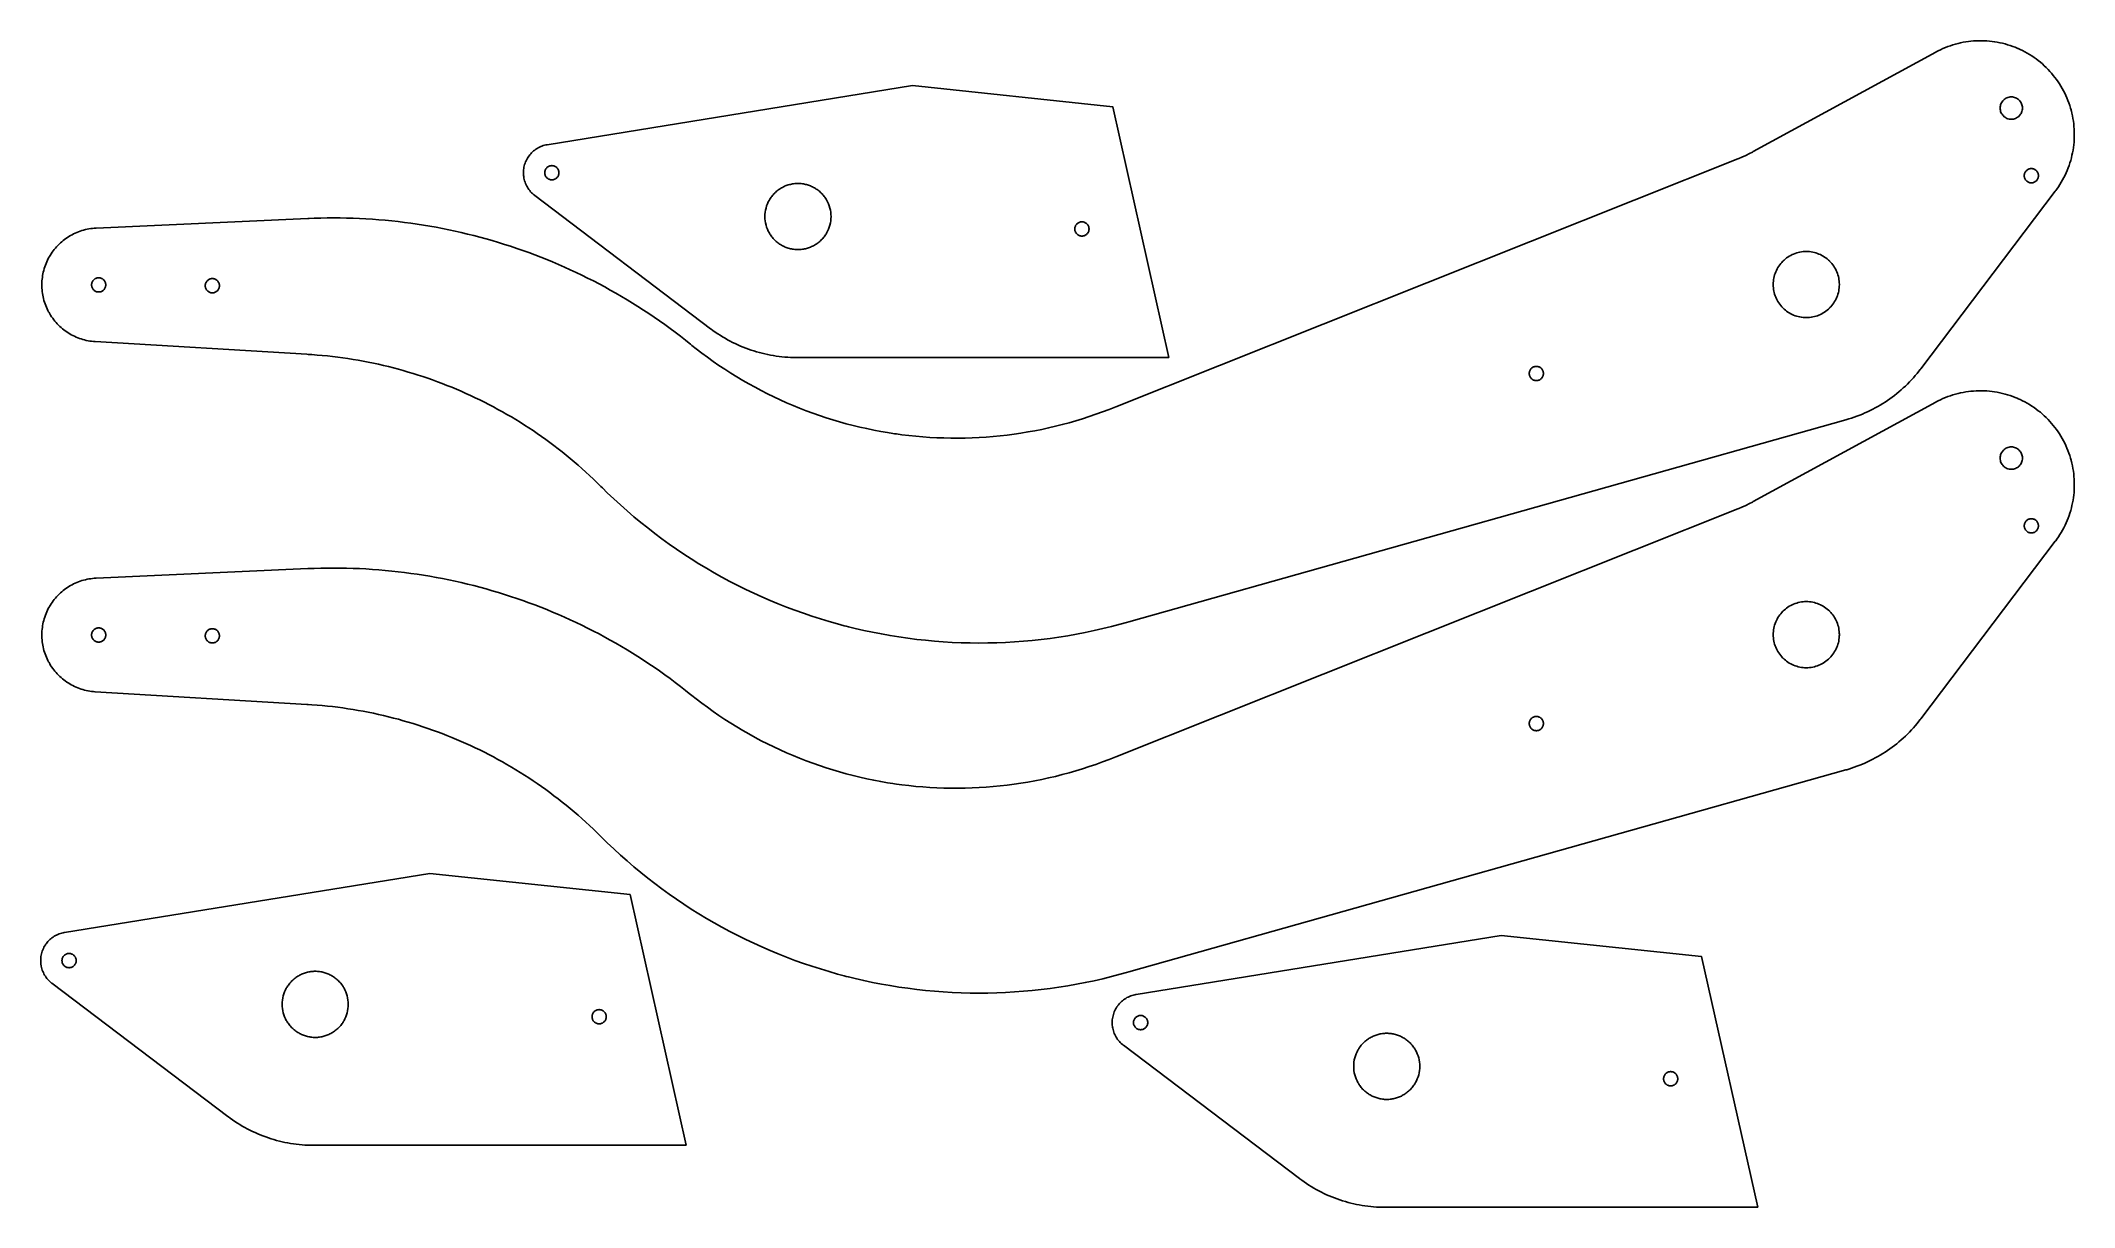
# Model space of a CAD drawing. Extents: x 0 to 909, y 0 to 521.
import ezdxf

# ---------------------------------------------------------------- set-up
doc = ezdxf.new("R2010")
doc.units = 0
doc.layers.get('0').update_dxf_attribs({"linetype": 'CONTINUOUS'})

msp = doc.modelspace()

# ---------------------------------------------------------------- linework, layer by layer
at = {"color": 0}
for points in [[(486.283, 261.563), (485.319, 261.282), (482.419, 260.475), (478.542, 259.454), (474.651, 258.499), (470.749, 257.61), (466.836, 256.786), (462.912, 256.029), (458.981, 255.338), (455.039, 254.713), (451.089, 254.154), (447.133, 253.661), (443.172, 253.233), (439.204, 252.874), (435.233, 252.578), (431.258, 252.35), (427.281, 252.188), (423.3, 252.09), (419.319, 252.061), (415.339, 252.097), (411.358, 252.199), (407.379, 252.368), (403.403, 252.603), (399.429, 252.903), (395.46, 253.271), (391.494, 253.704), (387.536, 254.203), (383.583, 254.769), (379.638, 255.401), (375.7, 256.1), (371.772, 256.865), (367.853, 257.696), (363.946, 258.593), (361.021, 259.308), (360.049, 259.557), (359.076, 259.807), (356.168, 260.586), (352.311, 261.679), (348.475, 262.835), (344.662, 264.054), (340.875, 265.336), (337.112, 266.679), (333.374, 268.083), (329.662, 269.55), (325.978, 271.076), (322.321, 272.664), (318.693, 274.311), (315.093, 276.018), (311.524, 277.785), (307.985, 279.61), (304.478, 281.493), (301.003, 283.433), (297.56, 285.432), (294.15, 287.487), (290.775, 289.6), (287.435, 291.768), (284.131, 293.993), (280.861, 296.274), (277.631, 298.608), (274.438, 300.997), (271.282, 303.442), (268.167, 305.939), (265.092, 308.49), (262.057, 311.093), (259.063, 313.75), (256.111, 316.458), (253.203, 319.219), (251.049, 321.322), (250.339, 322.031), (249.926, 322.442), (248.683, 323.664), (247.011, 325.276), (245.322, 326.868), (243.617, 328.439), (241.894, 329.989), (240.157, 331.518), (238.404, 333.026), (236.635, 334.513), (234.851, 335.978), (233.051, 337.422), (231.236, 338.844), (229.407, 340.244), (227.564, 341.624), (225.706, 342.981), (223.832, 344.315), (221.946, 345.629), (220.046, 346.921), (218.132, 348.189), (216.204, 349.436), (214.264, 350.661), (212.31, 351.862), (210.344, 353.042), (208.365, 354.199), (206.374, 355.333), (204.371, 356.444), (202.356, 357.533), (200.328, 358.599), (198.289, 359.64), (196.239, 360.66), (194.178, 361.657), (192.106, 362.629), (190.024, 363.578), (187.929, 364.504), (185.825, 365.407), (183.711, 366.285), (181.587, 367.139), (179.454, 367.971), (177.311, 368.776), (175.158, 369.56), (172.996, 370.318), (170.825, 371.053), (168.646, 371.763), (166.458, 372.449), (164.261, 373.11), (162.057, 373.746), (159.844, 374.358), (157.625, 374.944), (155.397, 375.507), (153.163, 376.044), (150.919, 376.556), (148.671, 377.043), (146.415, 377.506), (144.153, 377.942), (141.885, 378.353), (139.61, 378.737), (137.329, 379.097), (135.043, 379.432), (132.751, 379.74), (130.454, 380.022), (128.151, 380.279), (125.844, 380.51), (123.532, 380.714), (121.216, 380.892), (119.476, 381.008), (118.895, 381.043), (24.4161, 386.679), (24.2115, 386.692), (23.599, 386.74), (22.7878, 386.829), (21.9826, 386.942), (21.1843, 387.081), (20.3932, 387.244), (19.6099, 387.432), (18.8347, 387.644), (18.0683, 387.881), (17.3111, 388.14), (16.5637, 388.422), (15.8267, 388.729), (15.1004, 389.057), (14.3854, 389.408), (13.6822, 389.781), (12.9914, 390.175), (12.3133, 390.592), (11.6486, 391.028), (10.9978, 391.486), (10.3613, 391.964), (9.73964, 392.461), (9.13336, 392.979), (8.54297, 393.515), (7.96903, 394.072), (7.41189, 394.646), (6.87224, 395.24), (6.35047, 395.851), (5.84717, 396.481), (5.36274, 397.126), (4.89779, 397.79), (4.45281, 398.471), (4.02832, 399.168), (3.72276, 399.7), (3.62478, 399.881), (3.52675, 400.06), (3.24436, 400.606), (2.88889, 401.34), (2.55832, 402.083), (2.25271, 402.833), (1.97206, 403.592), (1.71631, 404.356), (1.48551, 405.125), (1.27962, 405.9), (1.09863, 406.679), (0.94255, 407.464), (0.81141, 408.251), (0.70513, 409.04), (0.62375, 409.833), (0.56727, 410.626), (0.5357, 411.422), (0.52902, 412.217), (0.5472, 413.013), (0.59022, 413.807), (0.65815, 414.6), (0.75098, 415.39), (0.8686, 416.179), (1.01112, 416.964), (1.17849, 417.746), (1.37071, 418.522), (1.58778, 419.294), (1.82969, 420.061), (2.0964, 420.821), (2.38797, 421.575), (2.70437, 422.321), (3.04557, 423.058), (3.41162, 423.787), (3.70193, 424.329), (3.80251, 424.508), (3.90306, 424.686), (4.21631, 425.215), (4.65082, 425.906), (5.10558, 426.581), (5.58008, 427.236), (6.07374, 427.876), (6.5861, 428.497), (7.1166, 429.101), (7.66476, 429.688), (8.23008, 430.254), (8.81207, 430.801), (9.41015, 431.329), (10.0238, 431.839), (10.6526, 432.328), (11.2959, 432.796), (11.9533, 433.244), (12.6242, 433.671), (13.3082, 434.076), (14.0047, 434.461), (14.7132, 434.824), (15.4332, 435.164), (16.1642, 435.482), (16.9056, 435.778), (17.6569, 436.05), (18.4176, 436.299), (19.1875, 436.524), (19.9656, 436.725), (20.7515, 436.901), (21.545, 437.053), (22.3453, 437.181), (23.1519, 437.282), (23.9643, 437.358), (24.5776, 437.399), (24.7822, 437.408), (119.333, 441.679), (120.059, 441.713), (122.238, 441.794), (125.141, 441.875), (128.041, 441.924), (130.94, 441.939), (133.835, 441.921), (136.728, 441.869), (139.617, 441.785), (142.503, 441.668), (145.385, 441.519), (148.264, 441.338), (151.138, 441.122), (154.007, 440.876), (156.871, 440.597), (159.731, 440.285), (162.585, 439.942), (165.433, 439.565), (168.276, 439.158), (171.112, 438.718), (173.943, 438.247), (176.767, 437.744), (179.583, 437.208), (182.393, 436.643), (185.196, 436.044), (187.99, 435.415), (190.776, 434.754), (193.554, 434.063), (196.325, 433.34), (199.086, 432.586), (201.837, 431.801), (204.581, 430.985), (207.314, 430.139), (210.038, 429.261), (212.751, 428.353), (215.454, 427.414), (218.147, 426.446), (220.828, 425.446), (223.499, 424.417), (226.158, 423.357), (228.806, 422.267), (231.442, 421.147), (234.065, 419.997), (236.676, 418.818), (239.275, 417.608), (241.86, 416.369), (244.432, 415.101), (246.992, 413.803), (249.536, 412.475), (252.068, 411.118), (254.585, 409.732), (257.088, 408.317), (259.575, 406.872), (262.047, 405.4), (264.504, 403.897), (266.946, 402.367), (269.371, 400.807), (271.781, 399.218), (274.175, 397.601), (276.551, 395.956), (278.911, 394.282), (281.253, 392.581), (283.579, 390.85), (285.886, 389.092), (288.176, 387.306), (289.882, 385.949), (290.447, 385.492), (291.063, 384.994), (292.926, 383.522), (295.435, 381.597), (297.972, 379.717), (300.54, 377.879), (303.135, 376.088), (305.757, 374.34), (308.407, 372.639), (311.083, 370.983), (313.785, 369.372), (316.513, 367.808), (319.264, 366.29), (322.039, 364.818), (324.838, 363.393), (327.66, 362.015), (330.503, 360.685), (333.368, 359.401), (336.254, 358.167), (339.161, 356.979), (342.088, 355.842), (345.033, 354.751), (347.997, 353.71), (350.979, 352.718), (353.979, 351.776), (356.994, 350.883), (360.026, 350.04), (363.075, 349.247), (366.138, 348.506), (369.214, 347.814), (372.304, 347.174), (375.408, 346.585), (378.525, 346.047), (380.869, 345.676), (381.653, 345.561), (382.436, 345.447), (384.789, 345.129), (387.928, 344.749), (391.071, 344.421), (394.215, 344.147), (397.361, 343.926), (400.507, 343.757), (403.654, 343.642), (406.801, 343.578), (409.946, 343.567), (413.09, 343.608), (416.231, 343.701), (419.369, 343.847), (422.504, 344.046), (425.633, 344.296), (428.758, 344.599), (431.878, 344.953), (434.992, 345.358), (438.097, 345.817), (441.196, 346.326), (444.286, 346.888), (447.367, 347.5), (450.439, 348.164), (453.5, 348.879), (456.55, 349.646), (459.589, 350.464), (462.617, 351.333), (465.631, 352.254), (468.631, 353.225), (471.617, 354.247), (474.588, 355.319), (477.544, 356.443), (479.751, 357.318), (480.483, 357.618), (758.492, 468.357), (758.933, 468.533), (760.247, 469.088), (761.981, 469.869), (763.689, 470.704), (764.956, 471.361), (765.374, 471.589), (846.893, 516.003), (847.157, 516.147), (847.96, 516.565), (849.039, 517.093), (850.129, 517.59), (851.229, 518.054), (852.34, 518.485), (853.461, 518.883), (854.59, 519.25), (855.728, 519.583), (856.872, 519.883), (858.022, 520.151), (859.179, 520.386), (860.34, 520.588), (861.507, 520.757), (862.676, 520.893), (863.849, 520.997), (865.024, 521.067), (866.2, 521.104), (867.376, 521.108), (868.554, 521.081), (869.731, 521.018), (870.906, 520.924), (872.079, 520.796), (873.25, 520.635), (874.417, 520.44), (875.579, 520.213), (876.738, 519.951), (877.89, 519.657), (879.036, 519.329), (880.175, 518.968), (881.306, 518.574), (882.428, 518.146), (883.265, 517.804), (883.542, 517.685), (883.818, 517.565), (884.642, 517.192), (885.724, 516.668), (886.786, 516.117), (887.831, 515.536), (888.856, 514.928), (889.86, 514.292), (890.844, 513.629), (891.808, 512.939), (892.751, 512.224), (893.671, 511.483), (894.569, 510.718), (895.446, 509.928), (896.297, 509.115), (897.126, 508.278), (897.931, 507.419), (898.711, 506.537), (899.467, 505.635), (900.196, 504.711), (900.9, 503.767), (901.576, 502.803), (902.226, 501.819), (902.85, 500.817), (903.444, 499.796), (904.012, 498.758), (904.55, 497.703), (905.058, 496.631), (905.537, 495.542), (905.988, 494.438), (906.406, 493.318), (906.793, 492.185), (907.149, 491.037), (907.394, 490.168), (907.472, 489.876), (907.549, 489.585), (907.762, 488.707), (908.018, 487.532), (908.239, 486.356), (908.426, 485.175), (908.579, 483.993), (908.699, 482.81), (908.785, 481.626), (908.836, 480.442), (908.854, 479.26), (908.839, 478.078), (908.792, 476.899), (908.71, 475.722), (908.596, 474.55), (908.449, 473.382), (908.268, 472.218), (908.056, 471.061), (907.811, 469.91), (907.535, 468.765), (907.225, 467.629), (906.883, 466.501), (906.511, 465.383), (906.106, 464.275), (905.669, 463.176), (905.203, 462.09), (904.703, 461.015), (904.174, 459.953), (903.613, 458.904), (903.019, 457.869), (902.397, 456.85), (901.744, 455.846), (901.06, 454.858), (900.528, 454.128), (900.346, 453.888), (840.217, 374.544), (840.021, 374.286), (839.422, 373.519), (838.61, 372.513), (837.778, 371.524), (836.928, 370.554), (836.058, 369.603), (835.171, 368.669), (834.267, 367.756), (833.344, 366.861), (832.404, 365.987), (831.447, 365.132), (830.475, 364.297), (829.486, 363.482), (828.481, 362.688), (827.46, 361.914), (826.425, 361.161), (825.374, 360.429), (824.308, 359.719), (823.229, 359.031), (822.136, 358.362), (821.029, 357.718), (819.91, 357.094), (818.776, 356.494), (817.632, 355.917), (816.474, 355.362), (815.304, 354.831), (814.124, 354.322), (812.931, 353.836), (811.728, 353.375), (810.512, 352.939), (809.289, 352.525), (808.054, 352.138), (807.122, 351.861), (806.811, 351.774), (486.283, 261.563)], [(504.218, 379.607), (337.728, 379.607), (337.404, 379.607), (336.432, 379.621), (335.139, 379.66), (333.849, 379.725), (332.561, 379.818), (331.278, 379.935), (329.999, 380.079), (328.724, 380.249), (327.454, 380.443), (326.189, 380.664), (324.931, 380.91), (323.676, 381.181), (322.431, 381.478), (321.19, 381.799), (319.957, 382.144), (318.732, 382.515), (317.514, 382.91), (316.304, 383.331), (315.103, 383.774), (313.911, 384.243), (312.729, 384.735), (311.556, 385.251), (310.393, 385.792), (309.24, 386.356), (308.1, 386.943), (306.969, 387.554), (305.85, 388.188), (304.743, 388.846), (303.65, 389.526), (302.568, 390.229), (301.499, 390.956), (300.444, 391.706), (299.661, 392.281), (299.403, 392.476), (220.783, 451.989), (220.658, 452.083), (220.296, 452.378), (219.829, 452.787), (219.385, 453.218), (218.964, 453.669), (218.565, 454.139), (218.192, 454.626), (217.842, 455.131), (217.517, 455.651), (217.217, 456.186), (216.943, 456.736), (216.697, 457.3), (216.476, 457.875), (216.285, 458.461), (216.122, 459.058), (215.987, 459.664), (215.904, 460.125), (215.882, 460.279), (215.86, 460.433), (215.807, 460.899), (215.763, 461.518), (215.749, 462.136), (215.764, 462.753), (215.81, 463.367), (215.886, 463.976), (215.99, 464.582), (216.124, 465.181), (216.286, 465.772), (216.478, 466.356), (216.697, 466.931), (216.943, 467.494), (217.218, 468.047), (217.521, 468.586), (217.85, 469.113), (218.115, 469.499), (218.207, 469.625), (218.299, 469.75), (218.587, 470.118), (218.99, 470.592), (219.415, 471.042), (219.86, 471.469), (220.322, 471.875), (220.804, 472.257), (221.304, 472.614), (221.819, 472.947), (222.35, 473.256), (222.896, 473.536), (223.454, 473.792), (224.026, 474.021), (224.61, 474.221), (225.204, 474.393), (225.808, 474.537), (226.268, 474.628), (226.421, 474.651), (389.618, 501.037), (479.132, 491.629), (504.218, 379.607)], [(880.688, 486.028), (880.56, 486.028), (880.176, 486.054), (879.679, 486.129), (879.2, 486.253), (878.742, 486.421), (878.304, 486.631), (877.892, 486.882), (877.507, 487.169), (877.151, 487.492), (876.829, 487.847), (876.542, 488.232), (876.29, 488.644), (876.081, 489.082), (875.912, 489.54), (875.789, 490.019), (875.713, 490.517), (875.688, 490.9), (875.688, 491.028), (875.688, 491.156), (875.713, 491.539), (875.789, 492.035), (875.912, 492.514), (876.081, 492.974), (876.29, 493.411), (876.542, 493.824), (876.829, 494.208), (877.151, 494.564), (877.507, 494.886), (877.892, 495.174), (878.304, 495.424), (878.742, 495.635), (879.2, 495.803), (879.679, 495.926), (880.176, 496.001), (880.56, 496.028), (880.688, 496.028), (880.815, 496.028), (881.199, 496.001), (881.694, 495.926), (882.174, 495.803), (882.633, 495.635), (883.071, 495.424), (883.483, 495.174), (883.868, 494.886), (884.224, 494.564), (884.546, 494.208), (884.833, 493.824), (885.083, 493.411), (885.294, 492.974), (885.463, 492.514), (885.586, 492.035), (885.661, 491.539), (885.688, 491.156), (885.688, 491.028), (885.688, 490.9), (885.661, 490.517), (885.586, 490.019), (885.463, 489.54), (885.294, 489.082), (885.083, 488.644), (884.833, 488.232), (884.546, 487.847), (884.224, 487.492), (883.868, 487.169), (883.483, 486.882), (883.071, 486.631), (882.633, 486.421), (882.174, 486.253), (881.694, 486.129), (881.199, 486.054), (880.815, 486.028), (880.688, 486.028)], [(228.449, 458.94), (228.367, 458.94), (228.124, 458.956), (227.808, 459.004), (227.504, 459.082), (227.212, 459.189), (226.935, 459.324), (226.674, 459.482), (226.429, 459.665), (226.203, 459.869), (225.999, 460.096), (225.815, 460.34), (225.657, 460.601), (225.522, 460.879), (225.417, 461.171), (225.337, 461.475), (225.29, 461.79), (225.274, 462.033), (225.274, 462.115), (225.274, 462.196), (225.29, 462.439), (225.337, 462.754), (225.417, 463.058), (225.522, 463.351), (225.657, 463.628), (225.815, 463.89), (225.999, 464.135), (226.203, 464.36), (226.429, 464.565), (226.674, 464.747), (226.935, 464.907), (227.212, 465.04), (227.504, 465.147), (227.808, 465.225), (228.124, 465.274), (228.367, 465.29), (228.449, 465.29), (228.529, 465.29), (228.774, 465.274), (229.089, 465.225), (229.393, 465.147), (229.685, 465.04), (229.961, 464.907), (230.224, 464.747), (230.468, 464.565), (230.693, 464.36), (230.899, 464.135), (231.081, 463.89), (231.24, 463.628), (231.374, 463.351), (231.481, 463.058), (231.558, 462.754), (231.607, 462.439), (231.624, 462.196), (231.624, 462.115), (231.624, 462.033), (231.607, 461.79), (231.558, 461.475), (231.481, 461.171), (231.374, 460.879), (231.24, 460.601), (231.081, 460.34), (230.899, 460.096), (230.693, 459.869), (230.468, 459.665), (230.224, 459.482), (229.961, 459.324), (229.685, 459.189), (229.393, 459.082), (229.089, 459.004), (228.774, 458.956), (228.529, 458.94), (228.449, 458.94)], [(889.65, 457.626), (889.569, 457.626), (889.326, 457.643), (889.011, 457.69), (888.707, 457.769), (888.415, 457.876), (888.137, 458.01), (887.875, 458.168), (887.631, 458.351), (887.406, 458.557), (887.2, 458.782), (887.018, 459.026), (886.858, 459.287), (886.725, 459.565), (886.618, 459.857), (886.54, 460.161), (886.492, 460.476), (886.475, 460.721), (886.475, 460.801), (886.475, 460.882), (886.492, 461.126), (886.54, 461.442), (886.618, 461.746), (886.725, 462.037), (886.858, 462.315), (887.018, 462.576), (887.2, 462.821), (887.406, 463.046), (887.631, 463.251), (887.875, 463.435), (888.137, 463.593), (888.415, 463.726), (888.707, 463.833), (889.011, 463.912), (889.326, 463.96), (889.569, 463.976), (889.65, 463.976), (889.732, 463.976), (889.975, 463.96), (890.29, 463.912), (890.594, 463.833), (890.886, 463.726), (891.164, 463.593), (891.425, 463.435), (891.669, 463.251), (891.896, 463.046), (892.1, 462.821), (892.283, 462.576), (892.442, 462.315), (892.576, 462.037), (892.683, 461.746), (892.761, 461.442), (892.81, 461.126), (892.825, 460.882), (892.825, 460.801), (892.825, 460.721), (892.81, 460.476), (892.761, 460.161), (892.683, 459.857), (892.576, 459.565), (892.442, 459.287), (892.283, 459.026), (892.1, 458.782), (891.896, 458.557), (891.669, 458.351), (891.425, 458.168), (891.164, 458.01), (890.886, 457.876), (890.594, 457.769), (890.29, 457.69), (889.975, 457.643), (889.732, 457.626), (889.65, 457.626)], [(338.443, 427.796), (338.319, 427.796), (337.95, 427.804), (337.458, 427.828), (336.971, 427.869), (336.486, 427.925), (336.006, 427.997), (335.529, 428.086), (335.057, 428.189), (334.589, 428.307), (334.126, 428.44), (333.669, 428.588), (333.218, 428.75), (332.772, 428.928), (332.333, 429.118), (331.901, 429.324), (331.476, 429.542), (331.058, 429.775), (330.649, 430.019), (330.246, 430.279), (329.853, 430.551), (329.467, 430.836), (329.092, 431.133), (328.725, 431.443), (328.368, 431.765), (328.022, 432.099), (327.685, 432.444), (327.36, 432.803), (327.046, 433.171), (326.743, 433.551), (326.451, 433.943), (326.172, 434.344), (325.906, 434.757), (325.714, 435.074), (325.651, 435.181), (325.529, 435.393), (325.188, 436.05), (324.786, 436.94), (324.446, 437.849), (324.168, 438.774), (323.951, 439.711), (323.797, 440.657), (323.704, 441.61), (323.674, 442.565), (323.704, 443.521), (323.797, 444.474), (323.951, 445.421), (324.168, 446.358), (324.446, 447.282), (324.786, 448.192), (325.188, 449.082), (325.529, 449.737), (325.651, 449.951), (325.714, 450.057), (325.906, 450.374), (326.172, 450.786), (326.451, 451.189), (326.743, 451.581), (327.046, 451.96), (327.36, 452.329), (327.685, 452.686), (328.022, 453.032), (328.368, 453.367), (328.725, 453.689), (329.092, 453.999), (329.467, 454.296), (329.853, 454.581), (330.246, 454.853), (330.649, 455.111), (331.058, 455.357), (331.476, 455.589), (331.901, 455.808), (332.333, 456.012), (332.772, 456.204), (333.218, 456.381), (333.669, 456.543), (334.126, 456.692), (334.589, 456.825), (335.057, 456.943), (335.529, 457.046), (336.006, 457.133), (336.486, 457.206), (336.971, 457.262), (337.458, 457.303), (337.95, 457.328), (338.319, 457.336), (338.443, 457.336), (338.567, 457.336), (338.936, 457.328), (339.428, 457.303), (339.915, 457.262), (340.4, 457.206), (340.881, 457.133), (341.357, 457.046), (341.829, 456.943), (342.297, 456.825), (342.76, 456.692), (343.217, 456.543), (343.668, 456.381), (344.114, 456.204), (344.553, 456.012), (344.985, 455.808), (345.41, 455.589), (345.828, 455.357), (346.239, 455.111), (346.64, 454.853), (347.035, 454.581), (347.419, 454.296), (347.794, 453.999), (348.161, 453.689), (348.518, 453.367), (348.865, 453.032), (349.201, 452.686), (349.526, 452.329), (349.84, 451.96), (350.144, 451.581), (350.435, 451.189), (350.714, 450.786), (350.981, 450.374), (351.172, 450.057), (351.235, 449.951), (351.357, 449.737), (351.699, 449.082), (352.1, 448.192), (352.44, 447.282), (352.718, 446.358), (352.935, 445.421), (353.09, 444.474), (353.182, 443.521), (353.214, 442.565), (353.182, 441.61), (353.09, 440.657), (352.935, 439.711), (352.718, 438.774), (352.44, 437.849), (352.1, 436.94), (351.699, 436.05), (351.357, 435.393), (351.235, 435.181), (351.172, 435.074), (350.981, 434.757), (350.714, 434.344), (350.435, 433.943), (350.144, 433.551), (349.84, 433.171), (349.526, 432.803), (349.201, 432.444), (348.865, 432.099), (348.518, 431.765), (348.161, 431.443), (347.794, 431.133), (347.419, 430.836), (347.035, 430.551), (346.64, 430.279), (346.239, 430.019), (345.828, 429.775), (345.41, 429.542), (344.985, 429.324), (344.553, 429.118), (344.114, 428.928), (343.668, 428.75), (343.217, 428.588), (342.76, 428.44), (342.297, 428.307), (341.829, 428.189), (341.357, 428.086), (340.881, 427.997), (340.4, 427.925), (339.915, 427.869), (339.428, 427.828), (338.936, 427.804), (338.567, 427.796), (338.443, 427.796)], [(465.332, 433.843), (465.251, 433.843), (465.008, 433.86), (464.693, 433.908), (464.387, 433.986), (464.096, 434.093), (463.819, 434.226), (463.557, 434.386), (463.313, 434.568), (463.088, 434.774), (462.882, 434.999), (462.7, 435.243), (462.54, 435.506), (462.407, 435.783), (462.3, 436.075), (462.222, 436.379), (462.174, 436.694), (462.157, 436.938), (462.157, 437.018), (462.157, 437.1), (462.174, 437.343), (462.222, 437.658), (462.3, 437.963), (462.407, 438.254), (462.54, 438.532), (462.7, 438.794), (462.882, 439.039), (463.088, 439.264), (463.313, 439.468), (463.557, 439.651), (463.819, 439.811), (464.096, 439.944), (464.387, 440.051), (464.693, 440.129), (465.008, 440.178), (465.251, 440.193), (465.332, 440.193), (465.414, 440.193), (465.657, 440.178), (465.972, 440.129), (466.276, 440.051), (466.568, 439.944), (466.846, 439.811), (467.107, 439.651), (467.351, 439.468), (467.578, 439.264), (467.782, 439.039), (467.965, 438.794), (468.124, 438.532), (468.258, 438.254), (468.364, 437.963), (468.443, 437.658), (468.49, 437.343), (468.507, 437.1), (468.507, 437.018), (468.507, 436.938), (468.49, 436.694), (468.443, 436.379), (468.364, 436.075), (468.258, 435.783), (468.124, 435.506), (467.965, 435.243), (467.782, 434.999), (467.578, 434.774), (467.351, 434.568), (467.107, 434.386), (466.846, 434.226), (466.568, 434.093), (466.276, 433.986), (465.972, 433.908), (465.657, 433.86), (465.414, 433.843), (465.332, 433.843)], [(789.065, 397.414), (788.882, 397.414), (788.333, 397.432), (787.606, 397.486), (786.885, 397.575), (786.171, 397.7), (785.465, 397.858), (784.769, 398.051), (784.085, 398.278), (783.412, 398.537), (782.754, 398.829), (782.11, 399.154), (781.482, 399.508), (780.871, 399.894), (780.278, 400.311), (779.704, 400.758), (779.153, 401.235), (778.751, 401.61), (778.621, 401.739), (778.492, 401.869), (778.117, 402.271), (777.64, 402.822), (777.193, 403.396), (776.776, 403.989), (776.39, 404.6), (776.035, 405.228), (775.711, 405.872), (775.419, 406.532), (775.16, 407.204), (774.933, 407.888), (774.74, 408.583), (774.582, 409.289), (774.457, 410.003), (774.368, 410.724), (774.314, 411.451), (774.296, 412), (774.296, 412.183), (774.296, 412.367), (774.314, 412.915), (774.368, 413.643), (774.457, 414.365), (774.582, 415.079), (774.74, 415.783), (774.933, 416.479), (775.16, 417.164), (775.419, 417.836), (775.711, 418.494), (776.035, 419.139), (776.39, 419.767), (776.776, 420.378), (777.193, 420.971), (777.64, 421.544), (778.117, 422.097), (778.492, 422.499), (778.621, 422.628), (778.751, 422.757), (779.153, 423.133), (779.704, 423.608), (780.278, 424.056), (780.871, 424.472), (781.482, 424.858), (782.11, 425.214), (782.754, 425.537), (783.412, 425.829), (784.085, 426.089), (784.769, 426.315), (785.465, 426.508), (786.171, 426.667), (786.885, 426.792), (787.606, 426.882), (788.333, 426.936), (788.882, 426.954), (789.065, 426.954), (789.249, 426.954), (789.797, 426.936), (790.525, 426.882), (791.247, 426.792), (791.96, 426.667), (792.665, 426.508), (793.361, 426.315), (794.046, 426.089), (794.718, 425.829), (795.376, 425.537), (796.021, 425.214), (796.649, 424.858), (797.26, 424.472), (797.853, 424.056), (798.426, 423.608), (798.979, 423.133), (799.381, 422.757), (799.51, 422.628), (799.639, 422.499), (800.014, 422.097), (800.49, 421.544), (800.938, 420.971), (801.354, 420.378), (801.74, 419.767), (802.096, 419.139), (802.419, 418.494), (802.711, 417.836), (802.971, 417.164), (803.197, 416.479), (803.39, 415.783), (803.549, 415.079), (803.674, 414.365), (803.764, 413.643), (803.818, 412.915), (803.836, 412.367), (803.836, 412.183), (803.836, 412), (803.818, 411.451), (803.764, 410.724), (803.674, 410.003), (803.549, 409.289), (803.39, 408.583), (803.197, 407.888), (802.971, 407.204), (802.711, 406.532), (802.419, 405.872), (802.096, 405.228), (801.74, 404.6), (801.354, 403.989), (800.938, 403.396), (800.49, 402.822), (800.014, 402.271), (799.639, 401.869), (799.51, 401.739), (799.381, 401.61), (798.979, 401.235), (798.426, 400.758), (797.853, 400.311), (797.26, 399.894), (796.649, 399.508), (796.021, 399.154), (795.376, 398.829), (794.718, 398.537), (794.046, 398.278), (793.361, 398.051), (792.665, 397.858), (791.96, 397.7), (791.247, 397.575), (790.525, 397.486), (789.797, 397.432), (789.249, 397.414), (789.065, 397.414)], [(25.9285, 408.858), (25.8472, 408.858), (25.6037, 408.875), (25.2885, 408.924), (24.9843, 409.001), (24.6925, 409.108), (24.415, 409.242), (24.1532, 409.401), (23.9088, 409.583), (23.6833, 409.789), (23.4785, 410.014), (23.2957, 410.258), (23.1367, 410.521), (23.0029, 410.799), (22.8961, 411.09), (22.8179, 411.394), (22.7699, 411.71), (22.7535, 411.953), (22.7535, 412.033), (22.7535, 412.115), (22.7699, 412.358), (22.8179, 412.674), (22.8961, 412.978), (23.0029, 413.269), (23.1367, 413.547), (23.2957, 413.81), (23.4785, 414.054), (23.6833, 414.279), (23.9088, 414.483), (24.1532, 414.667), (24.415, 414.826), (24.6925, 414.96), (24.9843, 415.067), (25.2885, 415.144), (25.6037, 415.193), (25.8472, 415.208), (25.9285, 415.208), (26.0096, 415.208), (26.2531, 415.193), (26.5682, 415.144), (26.8725, 415.067), (27.1642, 414.96), (27.4418, 414.826), (27.7036, 414.667), (27.9479, 414.483), (28.1735, 414.279), (28.3783, 414.054), (28.5611, 413.81), (28.7201, 413.547), (28.8539, 413.269), (28.9606, 412.978), (29.0389, 412.674), (29.0869, 412.358), (29.1035, 412.115), (29.1035, 412.033), (29.1035, 411.953), (29.0869, 411.71), (29.0389, 411.394), (28.9606, 411.09), (28.8539, 410.799), (28.7201, 410.521), (28.5611, 410.258), (28.3783, 410.014), (28.1735, 409.789), (27.9479, 409.583), (27.7036, 409.401), (27.4418, 409.242), (27.1642, 409.108), (26.8725, 409.001), (26.5682, 408.924), (26.2531, 408.875), (26.0096, 408.858), (25.9285, 408.858)], [(76.7271, 408.485), (76.646, 408.485), (76.4025, 408.501), (76.0872, 408.549), (75.7829, 408.628), (75.4913, 408.733), (75.2138, 408.868), (74.9519, 409.026), (74.7075, 409.21), (74.4821, 409.414), (74.2771, 409.64), (74.0943, 409.885), (73.9353, 410.146), (73.8015, 410.424), (73.6949, 410.715), (73.6165, 411.019), (73.5685, 411.335), (73.5521, 411.578), (73.5521, 411.66), (73.5521, 411.74), (73.5685, 411.983), (73.6165, 412.299), (73.6949, 412.604), (73.8015, 412.896), (73.9353, 413.172), (74.0943, 413.435), (74.2771, 413.679), (74.4821, 413.904), (74.7075, 414.11), (74.9519, 414.292), (75.2138, 414.451), (75.4913, 414.585), (75.7829, 414.692), (76.0872, 414.769), (76.4025, 414.818), (76.646, 414.835), (76.7271, 414.835), (76.8082, 414.835), (77.0517, 414.818), (77.3669, 414.769), (77.6713, 414.692), (77.9629, 414.585), (78.2406, 414.451), (78.5022, 414.292), (78.7467, 414.11), (78.9722, 413.904), (79.1771, 413.679), (79.3599, 413.435), (79.5189, 413.172), (79.6526, 412.896), (79.7593, 412.604), (79.8376, 412.299), (79.8857, 411.983), (79.9021, 411.74), (79.9021, 411.66), (79.9021, 411.578), (79.8857, 411.335), (79.8376, 411.019), (79.7593, 410.715), (79.6526, 410.424), (79.5189, 410.146), (79.3599, 409.885), (79.1771, 409.64), (78.9722, 409.414), (78.7467, 409.21), (78.5022, 409.026), (78.2406, 408.868), (77.9629, 408.733), (77.6713, 408.628), (77.3669, 408.549), (77.0517, 408.501), (76.8082, 408.485), (76.7271, 408.485)], [(668.425, 369.292), (668.343, 369.292), (668.1, 369.308), (667.785, 369.357), (667.481, 369.435), (667.189, 369.542), (666.911, 369.675), (666.65, 369.835), (666.406, 370.017), (666.179, 370.222), (665.975, 370.447), (665.792, 370.692), (665.633, 370.954), (665.499, 371.232), (665.393, 371.524), (665.314, 371.828), (665.267, 372.143), (665.25, 372.386), (665.25, 372.467), (665.25, 372.549), (665.267, 372.792), (665.314, 373.107), (665.393, 373.411), (665.499, 373.703), (665.633, 373.981), (665.792, 374.243), (665.975, 374.487), (666.179, 374.713), (666.406, 374.917), (666.65, 375.1), (666.911, 375.258), (667.189, 375.393), (667.481, 375.5), (667.785, 375.578), (668.1, 375.626), (668.343, 375.642), (668.425, 375.642), (668.506, 375.642), (668.749, 375.626), (669.064, 375.578), (669.369, 375.5), (669.661, 375.393), (669.938, 375.258), (670.2, 375.1), (670.444, 374.917), (670.669, 374.713), (670.875, 374.487), (671.057, 374.243), (671.217, 373.981), (671.35, 373.703), (671.457, 373.411), (671.535, 373.107), (671.583, 372.792), (671.6, 372.549), (671.6, 372.467), (671.6, 372.386), (671.583, 372.143), (671.535, 371.828), (671.457, 371.524), (671.35, 371.232), (671.217, 370.954), (671.057, 370.692), (670.875, 370.447), (670.669, 370.222), (670.444, 370.017), (670.2, 369.835), (669.938, 369.675), (669.661, 369.542), (669.369, 369.435), (669.064, 369.357), (668.749, 369.308), (668.506, 369.292), (668.425, 369.292)], [(486.283, 105.184), (485.319, 104.904), (482.419, 104.097), (478.542, 103.076), (474.651, 102.121), (470.749, 101.231), (466.836, 100.408), (462.912, 99.651), (458.981, 98.9599), (455.039, 98.3347), (451.089, 97.7757), (447.133, 97.2826), (443.172, 96.8557), (439.204, 96.4949), (435.233, 96.2001), (431.258, 95.9717), (427.281, 95.8092), (423.3, 95.7129), (419.319, 95.6828), (415.339, 95.7188), (411.358, 95.8211), (407.379, 95.9894), (403.403, 96.2242), (399.429, 96.525), (395.46, 96.8921), (391.494, 97.3256), (387.536, 97.8251), (383.583, 98.3911), (379.638, 99.0233), (375.7, 99.7219), (371.772, 100.487), (367.853, 101.318), (363.946, 102.216), (361.021, 102.93), (360.049, 103.179), (359.076, 103.429), (356.168, 104.208), (352.311, 105.301), (348.475, 106.457), (344.662, 107.676), (340.875, 108.957), (337.112, 110.301), (333.374, 111.706), (329.662, 113.172), (325.978, 114.699), (322.321, 116.286), (318.693, 117.934), (315.093, 119.641), (311.524, 121.407), (307.985, 123.232), (304.478, 125.115), (301.003, 127.056), (297.56, 129.054), (294.15, 131.11), (290.775, 133.222), (287.435, 135.391), (284.131, 137.615), (280.861, 139.894), (277.631, 142.231), (274.438, 144.619), (271.282, 147.064), (268.167, 149.561), (265.092, 152.111), (262.057, 154.715), (259.063, 157.372), (256.111, 160.081), (253.203, 162.84), (251.049, 164.943), (250.339, 165.653), (249.926, 166.064), (248.683, 167.286), (247.011, 168.899), (245.322, 170.49), (243.617, 172.061), (241.894, 173.611), (240.157, 175.14), (238.404, 176.649), (236.635, 178.135), (234.851, 179.6), (233.051, 181.043), (231.236, 182.465), (229.407, 183.867), (227.564, 185.246), (225.706, 186.603), (223.832, 187.938), (221.946, 189.251), (220.046, 190.542), (218.132, 191.811), (216.204, 193.058), (214.264, 194.282), (212.31, 195.485), (210.344, 196.664), (208.365, 197.821), (206.374, 198.956), (204.371, 200.067), (202.356, 201.156), (200.328, 202.221), (198.289, 203.263), (196.239, 204.282), (194.178, 205.278), (192.106, 206.251), (190.024, 207.2), (187.929, 208.126), (185.825, 209.028), (183.711, 209.907), (181.587, 210.761), (179.454, 211.592), (177.311, 212.399), (175.158, 213.182), (172.996, 213.94), (170.825, 214.675), (168.646, 215.385), (166.458, 216.071), (164.261, 216.732), (162.057, 217.368), (159.844, 217.979), (157.625, 218.567), (155.397, 219.129), (153.163, 219.667), (150.919, 220.178), (148.671, 220.665), (146.415, 221.126), (144.153, 221.564), (141.885, 221.974), (139.61, 222.36), (137.329, 222.719), (135.043, 223.054), (132.751, 223.362), (130.454, 223.644), (128.151, 223.901), (125.844, 224.132), (123.532, 224.336), (121.216, 224.514), (119.476, 224.631), (118.895, 224.665), (24.4161, 230.301), (24.2115, 230.313), (23.599, 230.362), (22.7878, 230.45), (21.9826, 230.564), (21.1843, 230.703), (20.3932, 230.865), (19.6099, 231.054), (18.8347, 231.267), (18.0683, 231.503), (17.3111, 231.763), (16.5637, 232.044), (15.8267, 232.351), (15.1004, 232.679), (14.3854, 233.031), (13.6822, 233.403), (12.9914, 233.797), (12.3133, 234.213), (11.6486, 234.65), (10.9978, 235.107), (10.3613, 235.585), (9.73964, 236.083), (9.13336, 236.601), (8.54297, 237.138), (7.96903, 237.693), (7.41189, 238.268), (6.87224, 238.861), (6.35047, 239.472), (5.84717, 240.101), (5.36274, 240.749), (4.89779, 241.412), (4.45281, 242.093), (4.02832, 242.789), (3.72276, 243.322), (3.62478, 243.503), (3.52675, 243.682), (3.24436, 244.228), (2.88889, 244.963), (2.55832, 245.706), (2.25271, 246.456), (1.97206, 247.214), (1.71631, 247.978), (1.48551, 248.747), (1.27962, 249.522), (1.09863, 250.301), (0.94255, 251.086), (0.81141, 251.872), (0.70513, 252.662), (0.62375, 253.456), (0.56727, 254.249), (0.5357, 255.044), (0.52902, 255.839), (0.5472, 256.635), (0.59022, 257.429), (0.65815, 258.222), (0.75098, 259.013), (0.8686, 259.801), (1.01112, 260.586), (1.17849, 261.368), (1.37071, 262.144), (1.58778, 262.917), (1.82969, 263.683), (2.0964, 264.443), (2.38797, 265.197), (2.70437, 265.943), (3.04557, 266.681), (3.41162, 267.41), (3.70193, 267.951), (3.80251, 268.131), (3.90306, 268.308), (4.21631, 268.838), (4.65082, 269.528), (5.10558, 270.201), (5.58008, 270.858), (6.07374, 271.499), (6.5861, 272.119), (7.1166, 272.724), (7.66476, 273.308), (8.23008, 273.875), (8.81207, 274.424), (9.41015, 274.951), (10.0238, 275.46), (10.6526, 275.949), (11.2959, 276.418), (11.9533, 276.865), (12.6242, 277.293), (13.3082, 277.699), (14.0047, 278.083), (14.7132, 278.446), (15.4332, 278.786), (16.1642, 279.104), (16.9056, 279.4), (17.6569, 279.672), (18.4176, 279.921), (19.1875, 280.146), (19.9656, 280.347), (20.7515, 280.524), (21.545, 280.675), (22.3453, 280.803), (23.1519, 280.904), (23.9643, 280.981), (24.5776, 281.021), (24.7822, 281.031), (119.333, 285.301), (120.059, 285.335), (122.238, 285.415), (125.141, 285.497), (128.041, 285.546), (130.94, 285.56), (133.835, 285.542), (136.728, 285.492), (139.617, 285.407), (142.503, 285.29), (145.385, 285.142), (148.264, 284.96), (151.138, 284.744), (154.007, 284.499), (156.871, 284.219), (159.731, 283.907), (162.585, 283.564), (165.433, 283.188), (168.276, 282.781), (171.112, 282.34), (173.943, 281.869), (176.767, 281.365), (179.583, 280.831), (182.393, 280.264), (185.196, 279.667), (187.99, 279.037), (190.776, 278.376), (193.554, 277.685), (196.325, 276.963), (199.086, 276.208), (201.837, 275.422), (204.581, 274.607), (207.314, 273.76), (210.038, 272.883), (212.751, 271.975), (215.454, 271.036), (218.147, 270.068), (220.828, 269.068), (223.499, 268.039), (226.158, 266.979), (228.806, 265.889), (231.442, 264.769), (234.065, 263.619), (236.676, 262.44), (239.275, 261.231), (241.86, 259.992), (244.432, 258.722), (246.992, 257.425), (249.536, 256.097), (252.068, 254.74), (254.585, 253.354), (257.088, 251.939), (259.575, 250.494), (262.047, 249.021), (264.504, 247.519), (266.946, 245.989), (269.371, 244.429), (271.781, 242.84), (274.175, 241.224), (276.551, 239.578), (278.911, 237.904), (281.253, 236.203), (283.579, 234.472), (285.886, 232.714), (288.176, 230.928), (289.882, 229.571), (290.447, 229.114), (291.063, 228.617), (292.926, 227.144), (295.435, 225.219), (297.972, 223.339), (300.54, 221.501), (303.135, 219.71), (305.757, 217.962), (308.407, 216.261), (311.083, 214.606), (313.785, 212.994), (316.513, 211.431), (319.264, 209.911), (322.039, 208.44), (324.838, 207.015), (327.66, 205.638), (330.503, 204.307), (333.368, 203.024), (336.254, 201.789), (339.161, 200.601), (342.088, 199.462), (345.033, 198.374), (347.997, 197.332), (350.979, 196.34), (353.979, 195.397), (356.994, 194.506), (360.026, 193.663), (363.075, 192.869), (366.138, 192.128), (369.214, 191.436), (372.304, 190.796), (375.408, 190.207), (378.525, 189.669), (380.869, 189.299), (381.653, 189.183), (382.436, 189.069), (384.789, 188.75), (387.928, 188.371), (391.071, 188.043), (394.215, 187.769), (397.361, 187.547), (400.507, 187.379), (403.654, 187.263), (406.801, 187.2), (409.946, 187.189), (413.09, 187.231), (416.231, 187.324), (419.369, 187.469), (422.504, 187.668), (425.633, 187.918), (428.758, 188.221), (431.878, 188.575), (434.992, 188.981), (438.097, 189.439), (441.196, 189.949), (444.286, 190.51), (447.367, 191.122), (450.439, 191.786), (453.5, 192.501), (456.55, 193.268), (459.589, 194.086), (462.617, 194.956), (465.631, 195.876), (468.631, 196.847), (471.617, 197.869), (474.588, 198.942), (477.544, 200.065), (479.751, 200.94), (480.483, 201.24), (758.492, 311.979), (758.933, 312.156), (760.247, 312.71), (761.981, 313.492), (763.689, 314.325), (764.956, 314.983), (765.374, 315.211), (846.893, 359.625), (847.157, 359.769), (847.96, 360.186), (849.039, 360.715), (850.129, 361.213), (851.229, 361.676), (852.34, 362.107), (853.461, 362.506), (854.59, 362.871), (855.728, 363.204), (856.872, 363.506), (858.022, 363.772), (859.179, 364.008), (860.34, 364.21), (861.507, 364.379), (862.676, 364.515), (863.849, 364.618), (865.024, 364.689), (866.2, 364.726), (867.376, 364.731), (868.554, 364.703), (869.731, 364.64), (870.906, 364.546), (872.079, 364.418), (873.25, 364.257), (874.417, 364.063), (875.579, 363.835), (876.738, 363.574), (877.89, 363.279), (879.036, 362.951), (880.175, 362.59), (881.306, 362.196), (882.428, 361.768), (883.265, 361.426), (883.542, 361.307), (883.818, 361.188), (884.642, 360.814), (885.724, 360.29), (886.786, 359.739), (887.831, 359.158), (888.856, 358.55), (889.86, 357.914), (890.844, 357.25), (891.808, 356.561), (892.751, 355.846), (893.671, 355.106), (894.569, 354.34), (895.446, 353.55), (896.297, 352.736), (897.126, 351.9), (897.931, 351.042), (898.711, 350.16), (899.467, 349.257), (900.196, 348.333), (900.9, 347.389), (901.576, 346.425), (902.226, 345.442), (902.85, 344.439), (903.444, 343.418), (904.012, 342.381), (904.55, 341.324), (905.058, 340.251), (905.537, 339.164), (905.988, 338.06), (906.406, 336.94), (906.793, 335.807), (907.149, 334.66), (907.394, 333.789), (907.472, 333.499), (907.549, 333.207), (907.762, 332.328), (908.018, 331.154), (908.239, 329.978), (908.426, 328.797), (908.579, 327.615), (908.699, 326.432), (908.785, 325.249), (908.836, 324.064), (908.854, 322.882), (908.839, 321.7), (908.792, 320.521), (908.71, 319.344), (908.596, 318.172), (908.449, 317.004), (908.268, 315.84), (908.056, 314.683), (907.811, 313.532), (907.535, 312.388), (907.225, 311.251), (906.883, 310.124), (906.511, 309.006), (906.106, 307.896), (905.669, 306.799), (905.203, 305.711), (904.703, 304.638), (904.174, 303.575), (903.613, 302.526), (903.019, 301.492), (902.397, 300.472), (901.744, 299.468), (901.06, 298.481), (900.528, 297.75), (900.346, 297.51), (840.217, 218.167), (840.021, 217.908), (839.422, 217.142), (838.61, 216.135), (837.778, 215.146), (836.928, 214.176), (836.058, 213.225), (835.171, 212.292), (834.267, 211.378), (833.344, 210.483), (832.404, 209.608), (831.447, 208.754), (830.475, 207.919), (829.486, 207.104), (828.481, 206.31), (827.46, 205.536), (826.425, 204.783), (825.374, 204.051), (824.308, 203.342), (823.229, 202.651), (822.136, 201.985), (821.029, 201.34), (819.91, 200.717), (818.776, 200.117), (817.632, 199.539), (816.474, 198.983), (815.304, 198.451), (814.124, 197.943), (812.931, 197.458), (811.728, 196.997), (810.512, 196.56), (809.289, 196.147), (808.054, 195.758), (807.122, 195.483), (806.811, 195.394), (486.283, 105.184)], [(880.688, 329.65), (880.56, 329.65), (880.176, 329.675), (879.679, 329.751), (879.2, 329.875), (878.742, 330.043), (878.304, 330.253), (877.892, 330.504), (877.507, 330.792), (877.151, 331.114), (876.829, 331.469), (876.542, 331.854), (876.29, 332.267), (876.081, 332.703), (875.912, 333.162), (875.789, 333.642), (875.713, 334.139), (875.688, 334.522), (875.688, 334.65), (875.688, 334.778), (875.713, 335.161), (875.789, 335.657), (875.912, 336.136), (876.081, 336.596), (876.29, 337.033), (876.542, 337.446), (876.829, 337.831), (877.151, 338.185), (877.507, 338.508), (877.892, 338.796), (878.304, 339.046), (878.742, 339.257), (879.2, 339.425), (879.679, 339.549), (880.176, 339.624), (880.56, 339.65), (880.688, 339.65), (880.815, 339.65), (881.199, 339.624), (881.694, 339.549), (882.174, 339.425), (882.633, 339.257), (883.071, 339.046), (883.483, 338.796), (883.868, 338.508), (884.224, 338.185), (884.546, 337.831), (884.833, 337.446), (885.083, 337.033), (885.294, 336.596), (885.463, 336.136), (885.586, 335.657), (885.661, 335.161), (885.688, 334.778), (885.688, 334.65), (885.688, 334.522), (885.661, 334.139), (885.586, 333.642), (885.463, 333.162), (885.294, 332.703), (885.083, 332.267), (884.833, 331.854), (884.546, 331.469), (884.224, 331.114), (883.868, 330.792), (883.483, 330.504), (883.071, 330.253), (882.633, 330.043), (882.174, 329.875), (881.694, 329.751), (881.199, 329.675), (880.815, 329.65), (880.688, 329.65)], [(889.65, 301.249), (889.569, 301.249), (889.326, 301.265), (889.011, 301.313), (888.707, 301.392), (888.415, 301.497), (888.137, 301.632), (887.875, 301.79), (887.631, 301.974), (887.406, 302.178), (887.2, 302.404), (887.018, 302.649), (886.858, 302.91), (886.725, 303.188), (886.618, 303.479), (886.54, 303.783), (886.492, 304.099), (886.475, 304.342), (886.475, 304.424), (886.475, 304.504), (886.492, 304.749), (886.54, 305.064), (886.618, 305.368), (886.725, 305.66), (886.858, 305.936), (887.018, 306.199), (887.2, 306.443), (887.406, 306.668), (887.631, 306.874), (887.875, 307.056), (888.137, 307.215), (888.415, 307.349), (888.707, 307.456), (889.011, 307.533), (889.326, 307.582), (889.569, 307.599), (889.65, 307.599), (889.732, 307.599), (889.975, 307.582), (890.29, 307.533), (890.594, 307.456), (890.886, 307.349), (891.164, 307.215), (891.425, 307.056), (891.669, 306.874), (891.896, 306.668), (892.1, 306.443), (892.283, 306.199), (892.442, 305.936), (892.576, 305.66), (892.683, 305.368), (892.761, 305.064), (892.81, 304.749), (892.825, 304.504), (892.825, 304.424), (892.825, 304.342), (892.81, 304.099), (892.761, 303.783), (892.683, 303.479), (892.576, 303.188), (892.442, 302.91), (892.283, 302.649), (892.1, 302.404), (891.896, 302.178), (891.669, 301.974), (891.425, 301.79), (891.164, 301.632), (890.886, 301.497), (890.594, 301.392), (890.29, 301.313), (889.975, 301.265), (889.732, 301.249), (889.65, 301.249)], [(789.065, 241.036), (788.882, 241.036), (788.333, 241.054), (787.606, 241.108), (786.885, 241.197), (786.171, 241.322), (785.465, 241.481), (784.769, 241.674), (784.085, 241.9), (783.412, 242.16), (782.754, 242.451), (782.11, 242.775), (781.482, 243.131), (780.871, 243.517), (780.278, 243.933), (779.704, 244.381), (779.153, 244.857), (778.751, 245.232), (778.621, 245.361), (778.492, 245.492), (778.117, 245.892), (777.64, 246.444), (777.193, 247.018), (776.776, 247.611), (776.39, 248.222), (776.035, 248.85), (775.711, 249.494), (775.419, 250.153), (775.16, 250.825), (774.933, 251.51), (774.74, 252.206), (774.582, 252.911), (774.457, 253.625), (774.368, 254.346), (774.314, 255.074), (774.296, 255.622), (774.296, 255.806), (774.296, 255.989), (774.314, 256.537), (774.368, 257.265), (774.457, 257.986), (774.582, 258.7), (774.74, 259.406), (774.933, 260.101), (775.16, 260.786), (775.419, 261.458), (775.711, 262.117), (776.035, 262.761), (776.39, 263.389), (776.776, 264), (777.193, 264.593), (777.64, 265.167), (778.117, 265.719), (778.492, 266.119), (778.621, 266.25), (778.751, 266.379), (779.153, 266.754), (779.704, 267.231), (780.278, 267.678), (780.871, 268.094), (781.482, 268.481), (782.11, 268.836), (782.754, 269.16), (783.412, 269.451), (784.085, 269.711), (784.769, 269.938), (785.465, 270.131), (786.171, 270.289), (786.885, 270.414), (787.606, 270.503), (788.333, 270.557), (788.882, 270.575), (789.065, 270.575), (789.249, 270.575), (789.797, 270.557), (790.525, 270.503), (791.247, 270.414), (791.96, 270.289), (792.665, 270.131), (793.361, 269.938), (794.046, 269.711), (794.718, 269.451), (795.376, 269.16), (796.021, 268.836), (796.649, 268.481), (797.26, 268.094), (797.853, 267.678), (798.426, 267.231), (798.979, 266.754), (799.381, 266.379), (799.51, 266.25), (799.639, 266.119), (800.014, 265.719), (800.49, 265.167), (800.938, 264.593), (801.354, 264), (801.74, 263.389), (802.096, 262.761), (802.419, 262.117), (802.711, 261.458), (802.971, 260.786), (803.197, 260.101), (803.39, 259.406), (803.549, 258.7), (803.674, 257.986), (803.764, 257.265), (803.818, 256.537), (803.836, 255.989), (803.836, 255.806), (803.836, 255.622), (803.818, 255.074), (803.764, 254.346), (803.674, 253.625), (803.549, 252.911), (803.39, 252.206), (803.197, 251.51), (802.971, 250.825), (802.711, 250.153), (802.419, 249.494), (802.096, 248.85), (801.74, 248.222), (801.354, 247.611), (800.938, 247.018), (800.49, 246.444), (800.014, 245.892), (799.639, 245.492), (799.51, 245.361), (799.381, 245.232), (798.979, 244.857), (798.426, 244.381), (797.853, 243.933), (797.26, 243.517), (796.649, 243.131), (796.021, 242.775), (795.376, 242.451), (794.718, 242.16), (794.046, 241.9), (793.361, 241.674), (792.665, 241.481), (791.96, 241.322), (791.247, 241.197), (790.525, 241.108), (789.797, 241.054), (789.249, 241.036), (789.065, 241.036)], [(25.9285, 252.481), (25.8472, 252.481), (25.6037, 252.497), (25.2885, 252.546), (24.9843, 252.624), (24.6925, 252.731), (24.415, 252.864), (24.1532, 253.024), (23.9088, 253.206), (23.6833, 253.411), (23.4785, 253.636), (23.2957, 253.881), (23.1367, 254.143), (23.0029, 254.419), (22.8961, 254.711), (22.8179, 255.017), (22.7699, 255.332), (22.7535, 255.575), (22.7535, 255.656), (22.7535, 255.737), (22.7699, 255.981), (22.8179, 256.296), (22.8961, 256.6), (23.0029, 256.892), (23.1367, 257.169), (23.2957, 257.431), (23.4785, 257.675), (23.6833, 257.901), (23.9088, 258.106), (24.1532, 258.289), (24.415, 258.447), (24.6925, 258.582), (24.9843, 258.688), (25.2885, 258.767), (25.6037, 258.814), (25.8472, 258.831), (25.9285, 258.831), (26.0096, 258.831), (26.2531, 258.814), (26.5682, 258.767), (26.8725, 258.688), (27.1642, 258.582), (27.4418, 258.447), (27.7036, 258.289), (27.9479, 258.106), (28.1735, 257.901), (28.3783, 257.675), (28.5611, 257.431), (28.7201, 257.169), (28.8539, 256.892), (28.9606, 256.6), (29.0389, 256.296), (29.0869, 255.981), (29.1035, 255.737), (29.1035, 255.656), (29.1035, 255.575), (29.0869, 255.332), (29.0389, 255.017), (28.9606, 254.711), (28.8539, 254.419), (28.7201, 254.143), (28.5611, 253.881), (28.3783, 253.636), (28.1735, 253.411), (27.9479, 253.206), (27.7036, 253.024), (27.4418, 252.864), (27.1642, 252.731), (26.8725, 252.624), (26.5682, 252.546), (26.2531, 252.497), (26.0096, 252.481), (25.9285, 252.481)], [(76.7271, 252.107), (76.646, 252.107), (76.4025, 252.122), (76.0872, 252.171), (75.7829, 252.249), (75.4913, 252.356), (75.2138, 252.49), (74.9519, 252.649), (74.7075, 252.832), (74.4821, 253.036), (74.2771, 253.261), (74.0943, 253.506), (73.9353, 253.768), (73.8015, 254.046), (73.6949, 254.338), (73.6165, 254.642), (73.5685, 254.957), (73.5521, 255.2), (73.5521, 255.282), (73.5521, 255.362), (73.5685, 255.606), (73.6165, 255.921), (73.6949, 256.225), (73.8015, 256.517), (73.9353, 256.794), (74.0943, 257.057), (74.2771, 257.301), (74.4821, 257.526), (74.7075, 257.732), (74.9519, 257.914), (75.2138, 258.074), (75.4913, 258.207), (75.7829, 258.314), (76.0872, 258.392), (76.4025, 258.44), (76.646, 258.457), (76.7271, 258.457), (76.8082, 258.457), (77.0517, 258.44), (77.3669, 258.392), (77.6713, 258.314), (77.9629, 258.207), (78.2406, 258.074), (78.5022, 257.914), (78.7467, 257.732), (78.9722, 257.526), (79.1771, 257.301), (79.3599, 257.057), (79.5189, 256.794), (79.6526, 256.517), (79.7593, 256.225), (79.8376, 255.921), (79.8857, 255.606), (79.9021, 255.362), (79.9021, 255.282), (79.9021, 255.2), (79.8857, 254.957), (79.8376, 254.642), (79.7593, 254.338), (79.6526, 254.046), (79.5189, 253.768), (79.3599, 253.506), (79.1771, 253.261), (78.9722, 253.036), (78.7467, 252.832), (78.5022, 252.649), (78.2406, 252.49), (77.9629, 252.356), (77.6713, 252.249), (77.3669, 252.171), (77.0517, 252.122), (76.8082, 252.107), (76.7271, 252.107)], [(668.425, 212.914), (668.343, 212.914), (668.1, 212.931), (667.785, 212.979), (667.481, 213.057), (667.189, 213.164), (666.911, 213.297), (666.65, 213.457), (666.406, 213.639), (666.179, 213.844), (665.975, 214.069), (665.792, 214.314), (665.633, 214.576), (665.499, 214.853), (665.393, 215.144), (665.314, 215.45), (665.267, 215.765), (665.25, 216.008), (665.25, 216.089), (665.25, 216.171), (665.267, 216.414), (665.314, 216.729), (665.393, 217.033), (665.499, 217.325), (665.633, 217.603), (665.792, 217.864), (665.975, 218.108), (666.179, 218.335), (666.406, 218.539), (666.65, 218.722), (666.911, 218.881), (667.189, 219.015), (667.481, 219.121), (667.785, 219.2), (668.1, 219.247), (668.343, 219.264), (668.425, 219.264), (668.506, 219.264), (668.749, 219.247), (669.064, 219.2), (669.369, 219.121), (669.661, 219.015), (669.938, 218.881), (670.2, 218.722), (670.444, 218.539), (670.669, 218.335), (670.875, 218.108), (671.057, 217.864), (671.217, 217.603), (671.35, 217.325), (671.457, 217.033), (671.535, 216.729), (671.583, 216.414), (671.6, 216.171), (671.6, 216.089), (671.6, 216.008), (671.583, 215.765), (671.535, 215.45), (671.457, 215.144), (671.35, 214.853), (671.217, 214.576), (671.057, 214.314), (670.875, 214.069), (670.669, 213.844), (670.444, 213.639), (670.2, 213.457), (669.938, 213.297), (669.661, 213.164), (669.369, 213.057), (669.064, 212.979), (668.749, 212.931), (668.506, 212.914), (668.425, 212.914)], [(288.469, 27.711), (121.98, 27.711), (121.656, 27.711), (120.684, 27.7242), (119.39, 27.7638), (118.1, 27.8296), (116.813, 27.9214), (115.53, 28.0393), (114.25, 28.1831), (112.976, 28.3525), (111.706, 28.5475), (110.441, 28.7681), (109.182, 29.0139), (107.929, 29.285), (106.682, 29.5811), (105.442, 29.9024), (104.209, 30.2483), (102.983, 30.619), (101.765, 31.0143), (100.556, 31.434), (99.3551, 31.8782), (98.1632, 32.3465), (96.9806, 32.8389), (95.8076, 33.3553), (94.6449, 33.8954), (93.4925, 34.4593), (92.3511, 35.0468), (91.2208, 35.6578), (90.1021, 36.2921), (88.9954, 36.9496), (87.9011, 37.6301), (86.8193, 38.3336), (85.7507, 39.06), (84.6957, 39.809), (83.9126, 40.3851), (83.6544, 40.5807), (5.03494, 100.093), (4.91064, 100.187), (4.54699, 100.481), (4.08068, 100.891), (3.6365, 101.322), (3.21511, 101.773), (2.81694, 102.243), (2.44265, 102.73), (2.09278, 103.235), (1.76785, 103.755), (1.46838, 104.291), (1.19499, 104.84), (0.94824, 105.403), (0.72868, 105.978), (0.53689, 106.565), (0.37332, 107.162), (0.23866, 107.768), (0.15593, 108.229), (0.13341, 108.383), (0.11084, 108.537), (0.05838, 109.002), (0.014, 109.622), (-0.00005, 110.24), (0.01595, 110.857), (0.06179, 111.471), (0.13721, 112.081), (0.24192, 112.686), (0.3756, 113.285), (0.53809, 113.877), (0.72906, 114.46), (0.94824, 115.034), (1.19542, 115.598), (1.47026, 116.151), (1.77257, 116.69), (2.10206, 117.217), (2.36626, 117.603), (2.45844, 117.729), (2.55063, 117.854), (2.83946, 118.223), (3.24257, 118.695), (3.66667, 119.146), (4.11094, 119.574), (4.57443, 119.979), (5.05615, 120.361), (5.55524, 120.718), (6.07069, 121.051), (6.60167, 121.359), (7.14714, 121.641), (7.70622, 121.896), (8.278, 122.124), (8.86149, 122.325), (9.45578, 122.498), (10.0599, 122.641), (10.5192, 122.731), (10.6731, 122.756), (173.871, 149.14), (263.383, 139.732), (288.469, 27.711)], [(767.339, 0.01107), (600.85, 0.01107), (600.525, 0.01107), (599.553, 0.02431), (598.26, 0.06391), (596.969, 0.12967), (595.682, 0.22157), (594.399, 0.33946), (593.119, 0.48318), (591.846, 0.65261), (590.575, 0.84766), (589.311, 1.0682), (588.051, 1.31407), (586.799, 1.58512), (585.551, 1.88129), (584.311, 2.20247), (583.078, 2.54844), (581.853, 2.91917), (580.635, 3.31446), (579.425, 3.73421), (578.225, 4.17833), (577.033, 4.64665), (575.85, 5.13906), (574.678, 5.65539), (573.514, 6.19558), (572.363, 6.7595), (571.221, 7.347), (570.09, 7.95796), (568.972, 8.59224), (567.865, 9.24972), (566.771, 9.93028), (565.689, 10.6338), (564.621, 11.3601), (563.565, 12.1092), (562.782, 12.6853), (562.524, 12.8808), (483.904, 72.3928), (483.781, 72.4869), (483.417, 72.7814), (482.95, 73.1915), (482.506, 73.6225), (482.085, 74.0732), (481.686, 74.5428), (481.313, 75.0303), (480.963, 75.5347), (480.637, 76.0553), (480.338, 76.5908), (480.065, 77.1406), (479.818, 77.7035), (479.599, 78.2786), (479.407, 78.8651), (479.243, 79.4619), (479.108, 80.0682), (479.025, 80.5287), (479.003, 80.6831), (478.981, 80.8374), (478.928, 81.3022), (478.883, 81.9217), (478.869, 82.5404), (478.886, 83.1572), (478.932, 83.7711), (479.007, 84.3811), (479.111, 84.9861), (479.246, 85.5849), (479.408, 86.1765), (479.599, 86.7601), (479.818, 87.3343), (480.065, 87.8982), (480.34, 88.4507), (480.642, 88.9906), (480.972, 89.5171), (481.236, 89.9033), (481.328, 90.0289), (481.421, 90.1546), (481.71, 90.5228), (482.113, 90.9953), (482.536, 91.446), (482.981, 91.8742), (483.444, 92.2793), (483.926, 92.661), (484.425, 93.0186), (484.94, 93.3514), (485.471, 93.659), (486.017, 93.9407), (486.576, 94.196), (487.147, 94.4243), (487.731, 94.625), (488.325, 94.7976), (488.929, 94.9415), (489.389, 95.0313), (489.543, 95.0561), (652.74, 121.441), (742.254, 112.033), (767.339, 0.01107)], [(12.7, 107.044), (12.6189, 107.044), (12.3754, 107.06), (12.0601, 107.108), (11.7559, 107.187), (11.4641, 107.293), (11.1866, 107.427), (10.9248, 107.586), (10.6804, 107.769), (10.4549, 107.974), (10.25, 108.199), (10.0672, 108.444), (9.90821, 108.705), (9.77447, 108.983), (9.66775, 109.275), (9.58946, 109.579), (9.54139, 109.894), (9.52501, 110.138), (9.52501, 110.219), (9.52501, 110.3), (9.54139, 110.543), (9.58946, 110.859), (9.66775, 111.163), (9.77447, 111.455), (9.90821, 111.732), (10.0672, 111.994), (10.25, 112.238), (10.4549, 112.464), (10.6804, 112.669), (10.9248, 112.852), (11.1866, 113.011), (11.4641, 113.144), (11.7559, 113.251), (12.0601, 113.329), (12.3754, 113.377), (12.6189, 113.394), (12.7, 113.394), (12.7811, 113.394), (13.0246, 113.377), (13.3398, 113.329), (13.6442, 113.251), (13.9358, 113.144), (14.2133, 113.011), (14.4751, 112.852), (14.7196, 112.669), (14.945, 112.464), (15.15, 112.238), (15.3328, 111.994), (15.4918, 111.732), (15.6256, 111.455), (15.7322, 111.163), (15.8106, 110.859), (15.8586, 110.543), (15.875, 110.3), (15.875, 110.219), (15.875, 110.138), (15.8586, 109.894), (15.8106, 109.579), (15.7322, 109.275), (15.6256, 108.983), (15.4918, 108.705), (15.3328, 108.444), (15.15, 108.199), (14.945, 107.974), (14.7196, 107.769), (14.4751, 107.586), (14.2133, 107.427), (13.9358, 107.293), (13.6442, 107.187), (13.3398, 107.108), (13.0246, 107.06), (12.7811, 107.044), (12.7, 107.044)], [(122.695, 75.8996), (122.572, 75.8996), (122.201, 75.9078), (121.711, 75.9324), (121.223, 75.9729), (120.738, 76.0294), (120.258, 76.1017), (119.781, 76.1894), (119.309, 76.2926), (118.841, 76.4108), (118.378, 76.544), (117.921, 76.6919), (117.47, 76.8544), (117.024, 77.0313), (116.585, 77.2222), (116.153, 77.4272), (115.728, 77.646), (115.31, 77.8783), (114.9, 78.124), (114.498, 78.3831), (114.104, 78.655), (113.719, 78.9397), (113.343, 79.2371), (112.977, 79.5468), (112.62, 79.8687), (112.273, 80.2028), (111.937, 80.5486), (111.612, 80.9061), (111.297, 81.275), (110.994, 81.6553), (110.703, 82.0464), (110.424, 82.4486), (110.157, 82.8614), (109.965, 83.1778), (109.904, 83.2846), (109.781, 83.4976), (109.44, 84.1533), (109.038, 85.0439), (108.698, 85.9531), (108.419, 86.8778), (108.203, 87.8149), (108.048, 88.7613), (107.956, 89.7139), (107.925, 90.6696), (107.956, 91.6254), (108.048, 92.5781), (108.203, 93.5246), (108.419, 94.4615), (108.698, 95.3863), (109.038, 96.2954), (109.44, 97.186), (109.781, 97.8417), (109.904, 98.0547), (109.965, 98.1615), (110.157, 98.4779), (110.424, 98.8907), (110.703, 99.2929), (110.994, 99.6842), (111.297, 100.064), (111.612, 100.433), (111.937, 100.791), (112.273, 101.137), (112.62, 101.471), (112.977, 101.793), (113.343, 102.102), (113.719, 102.4), (114.104, 102.684), (114.498, 102.956), (114.9, 103.215), (115.31, 103.461), (115.728, 103.693), (116.153, 103.912), (116.585, 104.117), (117.024, 104.308), (117.47, 104.485), (117.921, 104.647), (118.378, 104.795), (118.841, 104.929), (119.309, 105.047), (119.781, 105.15), (120.258, 105.238), (120.738, 105.31), (121.223, 105.366), (121.711, 105.407), (122.201, 105.432), (122.572, 105.44), (122.695, 105.44), (122.818, 105.44), (123.188, 105.432), (123.679, 105.407), (124.167, 105.366), (124.651, 105.31), (125.132, 105.238), (125.609, 105.15), (126.081, 105.047), (126.549, 104.929), (127.011, 104.795), (127.468, 104.647), (127.92, 104.485), (128.365, 104.308), (128.804, 104.117), (129.237, 103.912), (129.662, 103.693), (130.08, 103.461), (130.49, 103.215), (130.892, 102.956), (131.286, 102.684), (131.671, 102.4), (132.047, 102.102), (132.413, 101.793), (132.77, 101.471), (133.117, 101.137), (133.453, 100.791), (133.778, 100.433), (134.093, 100.064), (134.395, 99.6842), (134.687, 99.2929), (134.966, 98.8907), (135.232, 98.4779), (135.424, 98.1615), (135.486, 98.0547), (135.609, 97.8417), (135.95, 97.186), (136.352, 96.2954), (136.692, 95.3863), (136.97, 94.4615), (137.187, 93.5246), (137.341, 92.5781), (137.434, 91.6254), (137.465, 90.6696), (137.434, 89.7139), (137.341, 88.7613), (137.187, 87.8149), (136.97, 86.8778), (136.692, 85.9531), (136.352, 85.0439), (135.95, 84.1533), (135.609, 83.4976), (135.486, 83.2846), (135.424, 83.1778), (135.232, 82.8614), (134.966, 82.4486), (134.687, 82.0464), (134.395, 81.6553), (134.093, 81.275), (133.778, 80.9061), (133.453, 80.5486), (133.117, 80.2028), (132.77, 79.8687), (132.413, 79.5468), (132.047, 79.2371), (131.671, 78.9397), (131.286, 78.655), (130.892, 78.3831), (130.49, 78.124), (130.08, 77.8783), (129.662, 77.646), (129.237, 77.4272), (128.804, 77.2222), (128.365, 77.0313), (127.92, 76.8544), (127.468, 76.6919), (127.011, 76.544), (126.549, 76.4108), (126.081, 76.2926), (125.609, 76.1894), (125.132, 76.1017), (124.651, 76.0294), (124.167, 75.9729), (123.679, 75.9324), (123.188, 75.9078), (122.818, 75.8996), (122.695, 75.8996)], [(249.583, 81.9476), (249.503, 81.9476), (249.26, 81.964), (248.944, 82.0121), (248.64, 82.0904), (248.349, 82.1971), (248.071, 82.3308), (247.808, 82.4899), (247.564, 82.6726), (247.339, 82.8775), (247.133, 83.1031), (246.951, 83.3475), (246.792, 83.6092), (246.658, 83.8868), (246.551, 84.1785), (246.474, 84.4828), (246.425, 84.7979), (246.408, 85.0414), (246.408, 85.1225), (246.408, 85.2037), (246.425, 85.4472), (246.474, 85.7625), (246.551, 86.0667), (246.658, 86.3585), (246.792, 86.636), (246.951, 86.8978), (247.133, 87.1422), (247.339, 87.3676), (247.564, 87.5726), (247.808, 87.7554), (248.071, 87.9144), (248.349, 88.0481), (248.64, 88.1549), (248.944, 88.2332), (249.26, 88.2813), (249.503, 88.2976), (249.583, 88.2976), (249.665, 88.2976), (249.908, 88.2813), (250.224, 88.2332), (250.528, 88.1549), (250.819, 88.0481), (251.097, 87.9144), (251.36, 87.7554), (251.604, 87.5726), (251.829, 87.3676), (252.033, 87.1422), (252.217, 86.8978), (252.376, 86.636), (252.51, 86.3585), (252.617, 86.0667), (252.694, 85.7625), (252.743, 85.4472), (252.758, 85.2037), (252.758, 85.1225), (252.758, 85.0414), (252.743, 84.7979), (252.694, 84.4828), (252.617, 84.1785), (252.51, 83.8868), (252.376, 83.6092), (252.217, 83.3475), (252.033, 83.1031), (251.829, 82.8775), (251.604, 82.6726), (251.36, 82.4899), (251.097, 82.3308), (250.819, 82.1971), (250.528, 82.0904), (250.224, 82.0121), (249.908, 81.964), (249.665, 81.9476), (249.583, 81.9476)], [(491.569, 79.3439), (491.489, 79.3439), (491.244, 79.3604), (490.929, 79.4085), (490.625, 79.4867), (490.333, 79.5935), (490.057, 79.7272), (489.794, 79.8861), (489.55, 80.0689), (489.325, 80.2739), (489.119, 80.4993), (488.938, 80.7437), (488.778, 81.0056), (488.644, 81.2831), (488.537, 81.5747), (488.46, 81.879), (488.411, 82.1943), (488.394, 82.4378), (488.394, 82.5189), (488.394, 82.6), (488.411, 82.8435), (488.46, 83.1588), (488.537, 83.4631), (488.644, 83.7547), (488.778, 84.0324), (488.938, 84.2942), (489.119, 84.5385), (489.325, 84.764), (489.55, 84.9689), (489.794, 85.1517), (490.057, 85.3107), (490.333, 85.4444), (490.625, 85.5511), (490.929, 85.6294), (491.244, 85.6775), (491.489, 85.6939), (491.569, 85.6939), (491.651, 85.6939), (491.894, 85.6775), (492.21, 85.6294), (492.514, 85.5511), (492.806, 85.4444), (493.083, 85.3107), (493.344, 85.1517), (493.589, 84.9689), (493.815, 84.764), (494.019, 84.5385), (494.203, 84.2942), (494.361, 84.0324), (494.496, 83.7547), (494.601, 83.4631), (494.681, 83.1588), (494.728, 82.8435), (494.744, 82.6), (494.744, 82.5189), (494.744, 82.4378), (494.728, 82.1943), (494.681, 81.879), (494.601, 81.5747), (494.496, 81.2831), (494.361, 81.0056), (494.203, 80.7437), (494.019, 80.4993), (493.815, 80.2739), (493.589, 80.0689), (493.344, 79.8861), (493.083, 79.7272), (492.806, 79.5935), (492.514, 79.4867), (492.21, 79.4085), (491.894, 79.3604), (491.651, 79.3439), (491.569, 79.3439)], [(601.564, 48.1997), (601.442, 48.1997), (601.071, 48.2079), (600.581, 48.2324), (600.093, 48.2731), (599.608, 48.3296), (599.128, 48.4018), (598.65, 48.4896), (598.178, 48.5928), (597.711, 48.711), (597.249, 48.8442), (596.79, 48.9921), (596.339, 49.1546), (595.894, 49.3314), (595.456, 49.5224), (595.022, 49.7274), (594.597, 49.9462), (594.179, 50.1785), (593.769, 50.4242), (593.367, 50.6832), (592.974, 50.9551), (592.589, 51.2399), (592.213, 51.5372), (591.846, 51.8469), (591.489, 52.1689), (591.143, 52.5029), (590.807, 52.8488), (590.481, 53.2063), (590.167, 53.5751), (589.864, 53.9554), (589.572, 54.3467), (589.293, 54.7487), (589.026, 55.1615), (588.835, 55.4779), (588.774, 55.5847), (588.65, 55.7979), (588.31, 56.4536), (587.907, 57.344), (587.568, 58.2532), (587.289, 59.1779), (587.072, 60.115), (586.918, 61.0614), (586.825, 62.014), (586.794, 62.9697), (586.825, 63.9256), (586.918, 64.8782), (587.072, 65.8247), (587.289, 66.7617), (587.568, 67.6864), (587.907, 68.5956), (588.31, 69.4861), (588.65, 70.1418), (588.774, 70.3549), (588.835, 70.4617), (589.026, 70.7781), (589.293, 71.1908), (589.572, 71.5931), (589.864, 71.9843), (590.167, 72.3644), (590.481, 72.7333), (590.807, 73.0908), (591.143, 73.4367), (591.489, 73.7707), (591.846, 74.0928), (592.213, 74.4025), (592.589, 74.6999), (592.974, 74.9846), (593.367, 75.2564), (593.769, 75.5154), (594.179, 75.7611), (594.597, 75.9935), (595.022, 76.2122), (595.456, 76.4172), (595.894, 76.6082), (596.339, 76.785), (596.79, 76.9475), (597.249, 77.0956), (597.711, 77.2286), (598.178, 77.3469), (598.65, 77.45), (599.128, 77.5378), (599.608, 77.61), (600.093, 77.6665), (600.581, 77.7072), (601.071, 77.7317), (601.442, 77.7399), (601.564, 77.7399), (601.688, 77.7399), (602.058, 77.7317), (602.549, 77.7072), (603.036, 77.6665), (603.521, 77.61), (604.001, 77.5378), (604.478, 77.45), (604.95, 77.3469), (605.418, 77.2286), (605.881, 77.0956), (606.338, 76.9475), (606.79, 76.785), (607.235, 76.6082), (607.674, 76.4172), (608.107, 76.2122), (608.532, 75.9935), (608.95, 75.7611), (609.36, 75.5154), (609.762, 75.2564), (610.156, 74.9846), (610.54, 74.6999), (610.917, 74.4025), (611.283, 74.0928), (611.639, 73.7707), (611.986, 73.4367), (612.322, 73.0908), (612.647, 72.7333), (612.963, 72.3644), (613.265, 71.9843), (613.557, 71.5931), (613.835, 71.1908), (614.101, 70.7781), (614.294, 70.4617), (614.356, 70.3549), (614.479, 70.1418), (614.819, 69.4861), (615.222, 68.5956), (615.561, 67.6864), (615.84, 66.7617), (616.057, 65.8247), (616.211, 64.8782), (616.304, 63.9256), (616.335, 62.9697), (616.304, 62.014), (616.211, 61.0614), (616.057, 60.115), (615.84, 59.1779), (615.561, 58.2532), (615.222, 57.344), (614.819, 56.4536), (614.479, 55.7979), (614.356, 55.5847), (614.294, 55.4779), (614.101, 55.1615), (613.835, 54.7487), (613.557, 54.3467), (613.265, 53.9554), (612.963, 53.5751), (612.647, 53.2063), (612.322, 52.8488), (611.986, 52.5029), (611.639, 52.1689), (611.283, 51.8469), (610.917, 51.5372), (610.54, 51.2399), (610.156, 50.9551), (609.762, 50.6832), (609.36, 50.4242), (608.95, 50.1785), (608.532, 49.9462), (608.107, 49.7274), (607.674, 49.5224), (607.235, 49.3314), (606.79, 49.1546), (606.338, 48.9921), (605.881, 48.8442), (605.418, 48.711), (604.95, 48.5928), (604.478, 48.4896), (604.001, 48.4018), (603.521, 48.3296), (603.036, 48.2731), (602.549, 48.2324), (602.058, 48.2079), (601.688, 48.1997), (601.564, 48.1997)], [(728.454, 54.2478), (728.372, 54.2478), (728.129, 54.2642), (727.814, 54.3122), (727.51, 54.3906), (727.218, 54.4972), (726.94, 54.631), (726.678, 54.79), (726.433, 54.9728), (726.208, 55.1776), (726.004, 55.4032), (725.821, 55.6476), (725.661, 55.9093), (725.528, 56.1869), (725.421, 56.4786), (725.343, 56.7829), (725.294, 57.0981), (725.279, 57.3415), (725.279, 57.4226), (725.279, 57.5039), (725.294, 57.7474), (725.343, 58.0626), (725.421, 58.3668), (725.528, 58.6586), (725.661, 58.9361), (725.821, 59.1979), (726.004, 59.4424), (726.208, 59.6678), (726.433, 59.8728), (726.678, 60.0556), (726.94, 60.2146), (727.218, 60.3482), (727.51, 60.455), (727.814, 60.5332), (728.129, 60.5814), (728.372, 60.5978), (728.454, 60.5978), (728.535, 60.5978), (728.778, 60.5814), (729.093, 60.5332), (729.397, 60.455), (729.689, 60.3482), (729.967, 60.2146), (730.229, 60.0556), (730.474, 59.8728), (730.699, 59.6678), (730.904, 59.4424), (731.086, 59.1979), (731.246, 58.9361), (731.379, 58.6586), (731.486, 58.3668), (731.564, 58.0626), (731.613, 57.7474), (731.629, 57.5039), (731.629, 57.4226), (731.629, 57.3415), (731.613, 57.0981), (731.564, 56.7829), (731.486, 56.4786), (731.379, 56.1869), (731.246, 55.9093), (731.086, 55.6476), (730.904, 55.4032), (730.699, 55.1776), (730.474, 54.9728), (730.229, 54.79), (729.967, 54.631), (729.689, 54.4972), (729.397, 54.3906), (729.093, 54.3122), (728.778, 54.2642), (728.535, 54.2478), (728.454, 54.2478)]]:
    msp.add_lwpolyline(points, close=True, dxfattribs=at)

doc.saveas('drawing.dxf')
